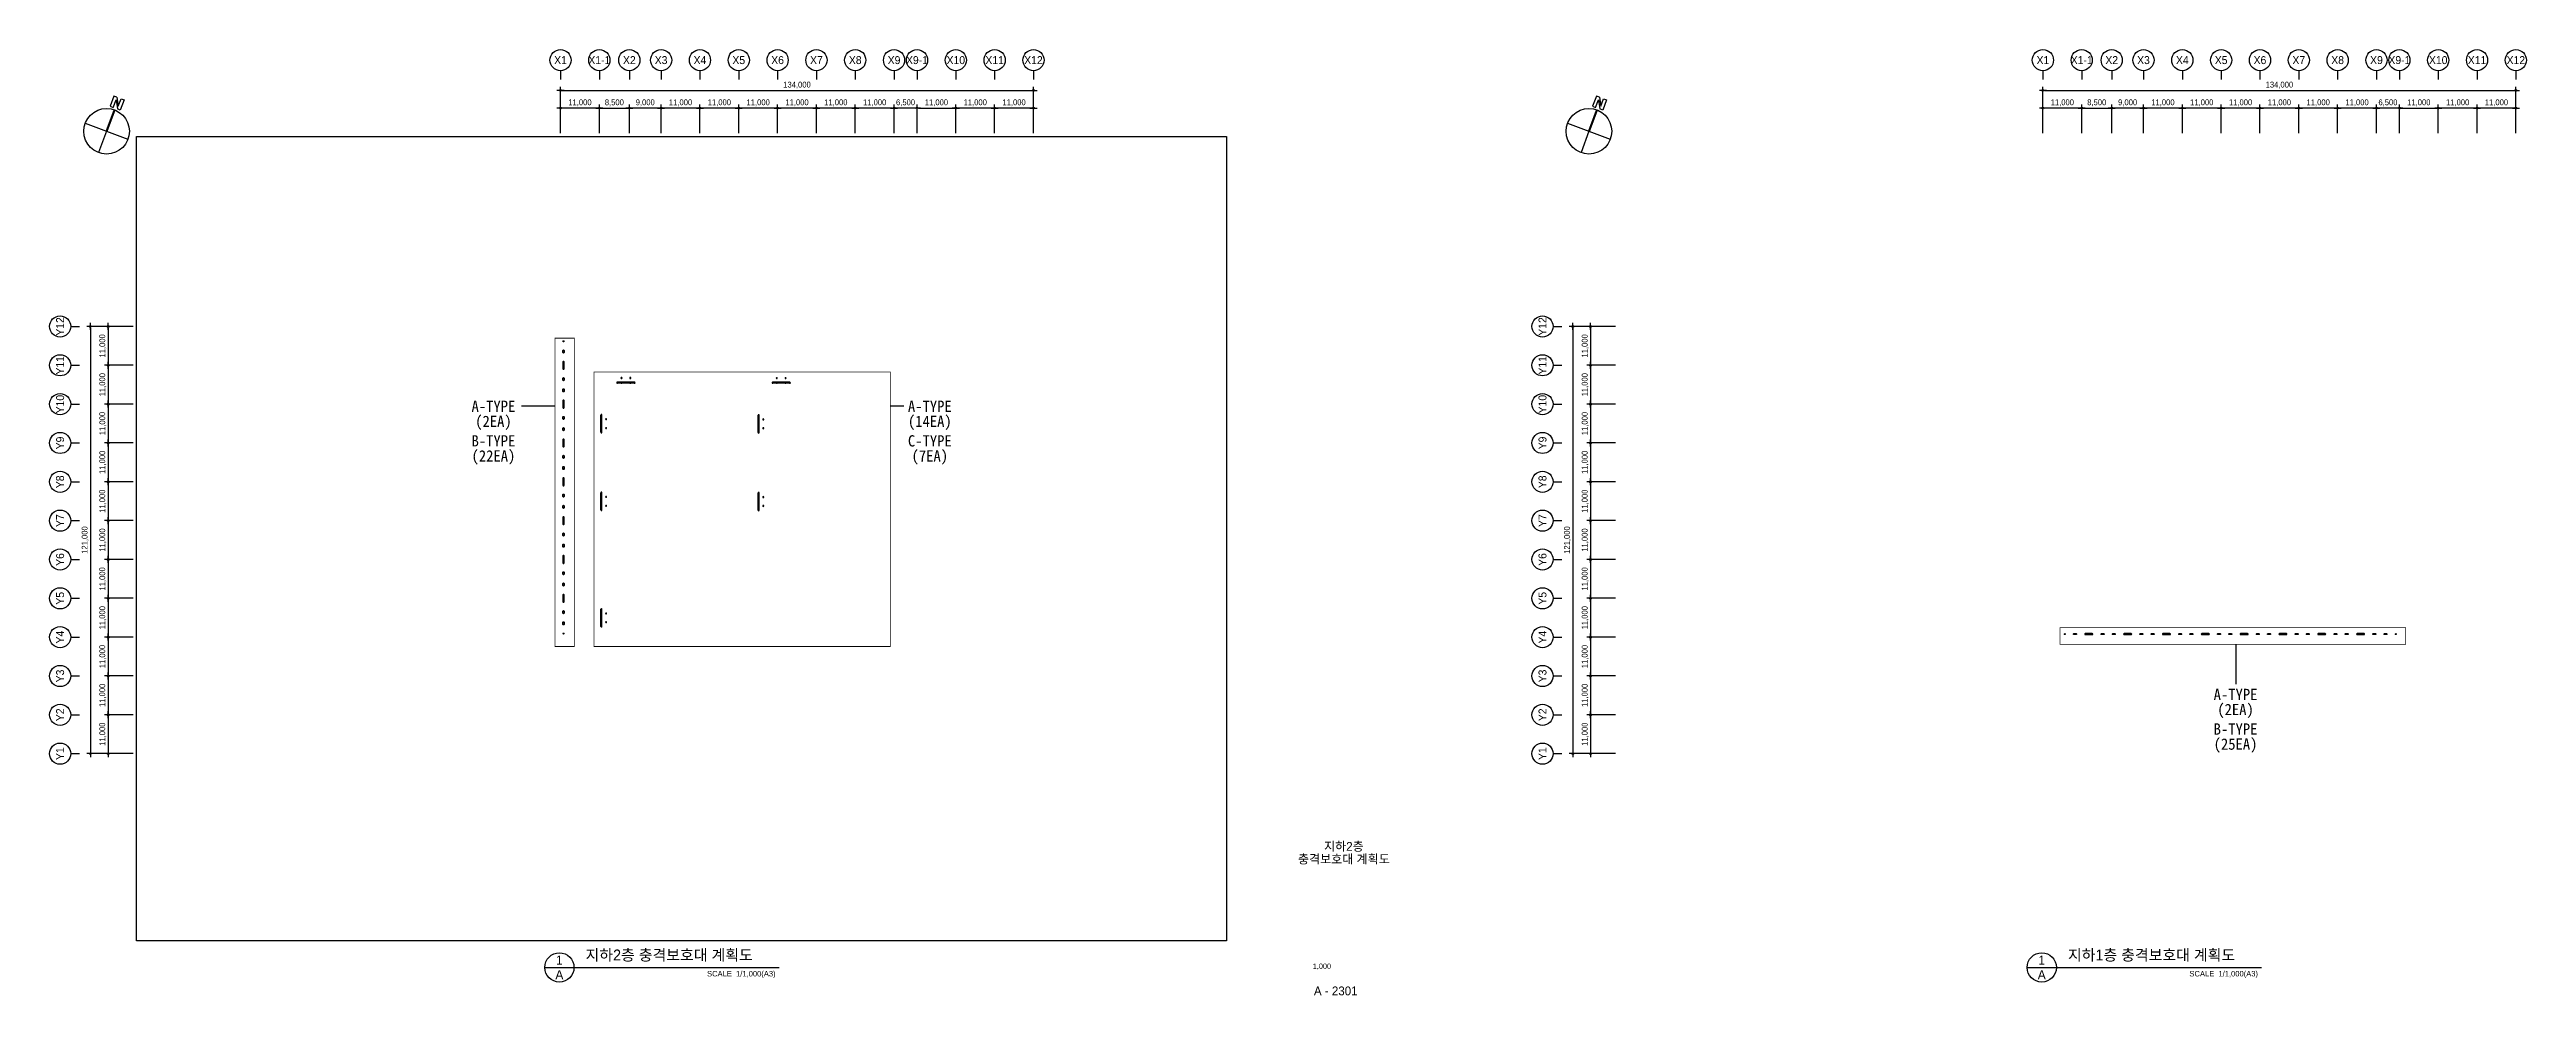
# Model space of a CAD drawing. Header units: millimetres. Extents: x 252735598 to 254973116, y 504272514 to 504550014.
# Drawn here: x 252735598 to 253437374, y 504282078 to 504550014 of the extents above; entities that cross this region are included whole.
import ezdxf
from ezdxf.enums import TextEntityAlignment as Align

# ---------------------------------------------------------------- set-up
doc = ezdxf.new("R2010")
doc.units = ezdxf.units.MM
doc.linetypes.add('HIDD2', pattern=[1.5, 1, -0.5])
for name, color, linetype in [('4A.TEC DIM', 7, 'Continuous'), ('4A.TEC FORM-TEXT', 3, 'Continuous'), ('4A.TEC TEXT', 7, 'Continuous'), ('4A.TEC TEXT 2', 3, 'Continuous'), ('4A.TEC 심볼', 7, 'Continuous'), ('A-LEAD', 7, 'Continuous'), ('ETC', 6, 'Continuous'), ('MK', 3, 'Continuous'), ('TEX', 7, 'Continuous'), ('㈜SE&C 심볼', 7, 'Continuous'), ('볼라드', 8, 'Continuous')]:
    doc.layers.add(name, color=color, linetype=linetype)
doc.styles.add('GHS', font='malgun.ttf')
doc.styles.add('나눔고딕', font='')
doc.styles.add('돋움', font='')
doc.styles.add('울릉도L', font='')
doc.styles.add('울릉도M', font='')
doc.styles.get('나눔고딕').set_extended_font_data('Dotum')
doc.styles.get('돋움').set_extended_font_data('Dotum')
doc.styles.get('울릉도L').set_extended_font_data('Dotum')
doc.styles.get('울릉도M').set_extended_font_data('DotumChe')
doc.dimstyles.new('DIM_600(외부치수)', dxfattribs={"dimscale": 400, "dimtxt": 3.3, "dimasz": 1, "dimexe": 2, "dimexo": 2, "dimgap": 1, "dimtad": 1, "dimdec": 0, "dimdsep": 46, "dimlunit": 6, "dimtxsty": '나눔고딕', "dimblk1": 'DIMDOT', "dimblk2": 'DIMDOT', "dimsah": 1, "dimcen": 2.5, "dimdle": 1.5, "dimclrd": 8, "dimclre": 8, "dimclrt": 3, "dimadec": 0, "dimazin": 0, "dimtfac": 1, "dimtdec": 0, "dimtix": 1, "dimtmove": 2, "dimatfit": 3, "dimldrblk": 'DIMDOT', "dimfxl": 1, "dimtvp": 1, "dimtolj": 1, "dimtzin": 0, "dimarcsym": 0})

msp = doc.modelspace()

# ---------------------------------------------------------------- texts
at = {"layer": '4A.TEC FORM-TEXT', "style": '돋움'}
msp.add_text('A - 2301', height=2500, dxfattribs=at).set_placement((253100011.2, 504282113.5, 3333.3), align=Align.CENTER)
at = {"layer": '4A.TEC TEXT 2', "style": '나눔고딕'}
for s, height, p in [('지하2층', 2500, (253102320, 504323048.1, 3333.3)), ('충격보호대 계획도', 2500, (253102320, 504319444.5, 3333.3)), ('1,000', 1500, (253096091.3, 504289613.4, 3333.3))]:
    msp.add_text(s, height=height, dxfattribs=at).set_placement(p, align=Align.CENTER)
at = {"layer": '4A.TEC TEXT 2', "color": 3, "style": '나눔고딕'}
for s, p in [('1', (252880043.3, 504292084.2, 3333.3)), ('1', (253300043.3, 504292084.2, 3333.3)), ('A', (252880043.3, 504287944.2, 3333.3)), ('A', (253300043.3, 504287944.2, 3333.3))]:
    msp.add_text(s, height=2587.5, dxfattribs=at).set_placement(p, align=Align.MIDDLE)
for s, p in [('지하2층 충격보호대 계획도', (252887472.2, 504291049.2, 3333.3)), ('지하1층 충격보호대 계획도', (253307472.2, 504291049.2, 3333.3))]:
    msp.add_text(s, height=3105, dxfattribs=at).set_placement(p, align=Align.BOTTOM_LEFT)
for p in [(252941313.3, 504286997.8, 3333.3), (253361313.3, 504286997.8, 3333.3)]:
    msp.add_text('SCALE  1/1,000(A3)', height=1552.5, dxfattribs=at).set_placement(p, align=Align.BOTTOM_RIGHT)
at = {"layer": 'TEX', "style": '울릉도M'}
for s, p in [('A-TYPE', (252861368.2, 504448970.7)), ('(2EA)', (252861368.2, 504444709.6)), ('A-TYPE', (252985006.4, 504448970.7)), ('(14EA)', (252985006.4, 504444709.6)), ('B-TYPE', (252861368.2, 504439176.9)), ('(22EA)', (252861368.2, 504434915.8)), ('C-TYPE', (252985006.4, 504439176.9)), ('(7EA)', (252985006.4, 504434915.8)), ('A-TYPE', (253354949.4, 504367341.7)), ('(2EA)', (253354949.4, 504363080.6)), ('B-TYPE', (253354949.4, 504357547.9)), ('(25EA)', (253354949.4, 504353286.9))]:
    msp.add_text(s, height=3200, dxfattribs=at).set_placement(p, align=Align.MIDDLE_CENTER)

# ---------------------------------------------------------------- blocks, each defined once
blk = doc.blocks.new('DIMDOT')
at = {"color": 0}
blk.add_line((-2, 0), (2, 0), dxfattribs=at)
for radius in [0.5, 0.25]:
    blk.add_circle((0, 0), radius, dxfattribs=at)
blk = doc.blocks.new('*D109')
at = {"layer": '4A.TEC DIM', "color": 8, "lineweight": -2, "transparency": 16777216}
for p, q in [((169308, -38163), (169308, -25069)), ((169808, -26069), (302808, -26069)), ((303308, -38163), (303308, -25069))]:
    blk.add_line(p, q, dxfattribs=at)
at = {"layer": 'Defpoints', "color": 0, "transparency": 16777216}
for p in [(303308, -26069), (169308, -39163), (303308, -39163)]:
    blk.add_point(p, dxfattribs=at)
at = {"layer": '4A.TEC DIM', "color": 8, "lineweight": -2, "transparency": 16777216, "xscale": 500, "yscale": 500, "zscale": 500, "rotation": 180}
blk.add_blockref('DIMDOT', (169308, -26069), dxfattribs=at)
at = {"layer": '4A.TEC DIM', "color": 8, "lineweight": -2, "transparency": 16777216, "xscale": 500, "yscale": 500, "zscale": 500}
blk.add_blockref('DIMDOT', (303308, -26069), dxfattribs=at)
at = {"layer": '4A.TEC DIM', "color": 3, "transparency": 16777216, "insert": (236308, -24584), "char_height": 1650, "attachment_point": 5, "style": '나눔고딕'}
blk.add_mtext('\\A1;134,000', dxfattribs=at)
blk = doc.blocks.new('ccs122')
at = {"layer": '4A.TEC 심볼'}
blk.add_line((0, 8), (0, 3), dxfattribs=at)
blk.add_circle((0, 14), 6, dxfattribs=at)
at = {"layer": '4A.TEC TEXT 2', "color": 3, "style": 'GHS'}
blk.add_attdef('NO', text='', height=4.5, dxfattribs=at).set_placement((0, 14), align=Align.MIDDLE_CENTER)
blk = doc.blocks.new('*D110')
at = {"layer": '4A.TEC DIM', "color": 8, "lineweight": -2, "transparency": 16777216}
for p, q in [((292308, -38163), (292308, -30082)), ((302808, -31082), (292808, -31082)), ((303308, -38163), (303308, -30082))]:
    blk.add_line(p, q, dxfattribs=at)
at = {"layer": 'Defpoints', "color": 0, "transparency": 16777216}
for p in [(292308, -31082), (292308, -39163), (303308, -39163)]:
    blk.add_point(p, dxfattribs=at)
at = {"layer": '4A.TEC DIM', "color": 8, "lineweight": -2, "transparency": 16777216, "xscale": 500, "yscale": 500, "zscale": 500, "rotation": 180}
blk.add_blockref('DIMDOT', (292308, -31082), dxfattribs=at)
at = {"layer": '4A.TEC DIM', "color": 8, "lineweight": -2, "transparency": 16777216, "xscale": 500, "yscale": 500, "zscale": 500}
blk.add_blockref('DIMDOT', (303308, -31082), dxfattribs=at)
at = {"layer": '4A.TEC DIM', "color": 3, "transparency": 16777216, "insert": (297808, -29597), "char_height": 1650, "attachment_point": 5, "style": '나눔고딕'}
blk.add_mtext('\\A1;11,000', dxfattribs=at)
blk = doc.blocks.new('*D111')
at = {"layer": '4A.TEC DIM', "color": 8, "lineweight": -2, "transparency": 16777216}
for p, q in [((48195, -136937), (40113, -136937)), ((41113, -137437), (41113, -147437)), ((48195, -147937), (40113, -147937))]:
    blk.add_line(p, q, dxfattribs=at)
at = {"layer": 'Defpoints', "color": 0, "transparency": 16777216}
for p in [(49195, -136937), (41113, -147937), (49195, -147937)]:
    blk.add_point(p, dxfattribs=at)
at = {"layer": '4A.TEC DIM', "color": 8, "lineweight": -2, "transparency": 16777216, "xscale": 500, "yscale": 500, "zscale": 500}
for p, rotation in [((41113, -136937), 90), ((41113, -147937), 270)]:
    blk.add_blockref('DIMDOT', p, dxfattribs=dict(at, rotation=rotation))
at = {"layer": '4A.TEC DIM', "color": 3, "transparency": 16777216, "insert": (39628, -142437), "char_height": 1650, "attachment_point": 5, "rotation": 90, "style": '나눔고딕'}
blk.add_mtext('\\A1;11,000', dxfattribs=at)
blk = doc.blocks.new('*D112')
at = {"layer": '4A.TEC DIM', "color": 8, "lineweight": -2, "transparency": 16777216}
for p, q in [((48195, -92937), (35100, -92937)), ((36100, -93437), (36100, -213437)), ((48195, -213937), (35100, -213937))]:
    blk.add_line(p, q, dxfattribs=at)
at = {"layer": 'Defpoints', "color": 0, "transparency": 16777216}
for p in [(49195, -92937), (36100, -213937), (49195, -213937)]:
    blk.add_point(p, dxfattribs=at)
at = {"layer": '4A.TEC DIM', "color": 8, "lineweight": -2, "transparency": 16777216, "xscale": 500, "yscale": 500, "zscale": 500}
for p, rotation in [((36100, -92937), 90), ((36100, -213937), 270)]:
    blk.add_blockref('DIMDOT', p, dxfattribs=dict(at, rotation=rotation))
at = {"layer": '4A.TEC DIM', "color": 3, "transparency": 16777216, "insert": (34615, -153437), "char_height": 1650, "attachment_point": 5, "rotation": 90, "style": '나눔고딕'}
blk.add_mtext('\\A1;121,000', dxfattribs=at)
blk = doc.blocks.new('*D113')
at = {"layer": '4A.TEC DIM', "color": 8, "lineweight": -2, "transparency": 16777216}
for p, q in [((48195, -202937), (40113, -202937)), ((41113, -203437), (41113, -213437)), ((48195, -213937), (40113, -213937))]:
    blk.add_line(p, q, dxfattribs=at)
at = {"layer": 'Defpoints', "color": 0, "transparency": 16777216}
for p in [(49195, -202937), (41113, -213937), (49195, -213937)]:
    blk.add_point(p, dxfattribs=at)
at = {"layer": '4A.TEC DIM', "color": 8, "lineweight": -2, "transparency": 16777216, "xscale": 500, "yscale": 500, "zscale": 500}
for p, rotation in [((41113, -202937), 90), ((41113, -213937), 270)]:
    blk.add_blockref('DIMDOT', p, dxfattribs=dict(at, rotation=rotation))
at = {"layer": '4A.TEC DIM', "color": 3, "transparency": 16777216, "insert": (39628, -208437), "char_height": 1650, "attachment_point": 5, "rotation": 90, "style": '나눔고딕'}
blk.add_mtext('\\A1;11,000', dxfattribs=at)
blk = doc.blocks.new('*D114')
at = {"layer": '4A.TEC DIM', "color": 8, "lineweight": -2, "transparency": 16777216}
for p, q in [((48195, -191937), (40113, -191937)), ((41113, -192437), (41113, -202437)), ((48195, -202937), (40113, -202937))]:
    blk.add_line(p, q, dxfattribs=at)
at = {"layer": 'Defpoints', "color": 0, "transparency": 16777216}
for p in [(49195, -191937), (41113, -202937), (49195, -202937)]:
    blk.add_point(p, dxfattribs=at)
at = {"layer": '4A.TEC DIM', "color": 8, "lineweight": -2, "transparency": 16777216, "xscale": 500, "yscale": 500, "zscale": 500}
for p, rotation in [((41113, -191937), 90), ((41113, -202937), 270)]:
    blk.add_blockref('DIMDOT', p, dxfattribs=dict(at, rotation=rotation))
at = {"layer": '4A.TEC DIM', "color": 3, "transparency": 16777216, "insert": (39628, -197437), "char_height": 1650, "attachment_point": 5, "rotation": 90, "style": '나눔고딕'}
blk.add_mtext('\\A1;11,000', dxfattribs=at)
blk = doc.blocks.new('*D115')
at = {"layer": '4A.TEC DIM', "color": 8, "lineweight": -2, "transparency": 16777216}
for p, q in [((48195, -180937), (40113, -180937)), ((41113, -181437), (41113, -191437)), ((48195, -191937), (40113, -191937))]:
    blk.add_line(p, q, dxfattribs=at)
at = {"layer": 'Defpoints', "color": 0, "transparency": 16777216}
for p in [(49195, -180937), (41113, -191937), (49195, -191937)]:
    blk.add_point(p, dxfattribs=at)
at = {"layer": '4A.TEC DIM', "color": 8, "lineweight": -2, "transparency": 16777216, "xscale": 500, "yscale": 500, "zscale": 500}
for p, rotation in [((41113, -180937), 90), ((41113, -191937), 270)]:
    blk.add_blockref('DIMDOT', p, dxfattribs=dict(at, rotation=rotation))
at = {"layer": '4A.TEC DIM', "color": 3, "transparency": 16777216, "insert": (39628, -186437), "char_height": 1650, "attachment_point": 5, "rotation": 90, "style": '나눔고딕'}
blk.add_mtext('\\A1;11,000', dxfattribs=at)
blk = doc.blocks.new('*D116')
at = {"layer": '4A.TEC DIM', "color": 8, "lineweight": -2, "transparency": 16777216}
for p, q in [((48195, -169937), (40113, -169937)), ((41113, -170437), (41113, -180437)), ((48195, -180937), (40113, -180937))]:
    blk.add_line(p, q, dxfattribs=at)
at = {"layer": 'Defpoints', "color": 0, "transparency": 16777216}
for p in [(49195, -169937), (41113, -180937), (49195, -180937)]:
    blk.add_point(p, dxfattribs=at)
at = {"layer": '4A.TEC DIM', "color": 8, "lineweight": -2, "transparency": 16777216, "xscale": 500, "yscale": 500, "zscale": 500}
for p, rotation in [((41113, -169937), 90), ((41113, -180937), 270)]:
    blk.add_blockref('DIMDOT', p, dxfattribs=dict(at, rotation=rotation))
at = {"layer": '4A.TEC DIM', "color": 3, "transparency": 16777216, "insert": (39628, -175437), "char_height": 1650, "attachment_point": 5, "rotation": 90, "style": '나눔고딕'}
blk.add_mtext('\\A1;11,000', dxfattribs=at)
blk = doc.blocks.new('*D117')
at = {"layer": '4A.TEC DIM', "color": 8, "lineweight": -2, "transparency": 16777216}
for p, q in [((48195, -158937), (40113, -158937)), ((41113, -159437), (41113, -169437)), ((48195, -169937), (40113, -169937))]:
    blk.add_line(p, q, dxfattribs=at)
at = {"layer": 'Defpoints', "color": 0, "transparency": 16777216}
for p in [(49195, -158937), (41113, -169937), (49195, -169937)]:
    blk.add_point(p, dxfattribs=at)
at = {"layer": '4A.TEC DIM', "color": 8, "lineweight": -2, "transparency": 16777216, "xscale": 500, "yscale": 500, "zscale": 500}
for p, rotation in [((41113, -158937), 90), ((41113, -169937), 270)]:
    blk.add_blockref('DIMDOT', p, dxfattribs=dict(at, rotation=rotation))
at = {"layer": '4A.TEC DIM', "color": 3, "transparency": 16777216, "insert": (39628, -164437), "char_height": 1650, "attachment_point": 5, "rotation": 90, "style": '나눔고딕'}
blk.add_mtext('\\A1;11,000', dxfattribs=at)
blk = doc.blocks.new('*D118')
at = {"layer": '4A.TEC DIM', "color": 8, "lineweight": -2, "transparency": 16777216}
for p, q in [((48195, -147937), (40113, -147937)), ((41113, -148437), (41113, -158437)), ((48195, -158937), (40113, -158937))]:
    blk.add_line(p, q, dxfattribs=at)
at = {"layer": 'Defpoints', "color": 0, "transparency": 16777216}
for p in [(49195, -147937), (41113, -158937), (49195, -158937)]:
    blk.add_point(p, dxfattribs=at)
at = {"layer": '4A.TEC DIM', "color": 8, "lineweight": -2, "transparency": 16777216, "xscale": 500, "yscale": 500, "zscale": 500}
for p, rotation in [((41113, -147937), 90), ((41113, -158937), 270)]:
    blk.add_blockref('DIMDOT', p, dxfattribs=dict(at, rotation=rotation))
at = {"layer": '4A.TEC DIM', "color": 3, "transparency": 16777216, "insert": (39628, -153437), "char_height": 1650, "attachment_point": 5, "rotation": 90, "style": '나눔고딕'}
blk.add_mtext('\\A1;11,000', dxfattribs=at)
blk = doc.blocks.new('*D95')
at = {"layer": '4A.TEC DIM', "color": 8, "lineweight": -2, "transparency": 16777216}
for p, q in [((169308, -38163), (169308, -30082)), ((179808, -31082), (169808, -31082)), ((180308, -38163), (180308, -30082))]:
    blk.add_line(p, q, dxfattribs=at)
at = {"layer": 'Defpoints', "color": 0, "transparency": 16777216}
for p in [(169308, -31082), (169308, -39163), (180308, -39163)]:
    blk.add_point(p, dxfattribs=at)
at = {"layer": '4A.TEC DIM', "color": 8, "lineweight": -2, "transparency": 16777216, "xscale": 500, "yscale": 500, "zscale": 500, "rotation": 180}
blk.add_blockref('DIMDOT', (169308, -31082), dxfattribs=at)
at = {"layer": '4A.TEC DIM', "color": 8, "lineweight": -2, "transparency": 16777216, "xscale": 500, "yscale": 500, "zscale": 500}
blk.add_blockref('DIMDOT', (180308, -31082), dxfattribs=at)
at = {"layer": '4A.TEC DIM', "color": 3, "transparency": 16777216, "insert": (174808, -29597), "char_height": 1650, "attachment_point": 5, "style": '나눔고딕'}
blk.add_mtext('\\A1;11,000', dxfattribs=at)
blk = doc.blocks.new('*D96')
at = {"layer": '4A.TEC DIM', "color": 8, "lineweight": -2, "transparency": 16777216}
for p, q in [((188808, -38163), (188808, -30082)), ((197308, -31082), (189308, -31082)), ((197808, -38163), (197808, -30082))]:
    blk.add_line(p, q, dxfattribs=at)
at = {"layer": 'Defpoints', "color": 0, "transparency": 16777216}
for p in [(188808, -31082), (188808, -39163), (197808, -39163)]:
    blk.add_point(p, dxfattribs=at)
at = {"layer": '4A.TEC DIM', "color": 8, "lineweight": -2, "transparency": 16777216, "xscale": 500, "yscale": 500, "zscale": 500, "rotation": 180}
blk.add_blockref('DIMDOT', (188808, -31082), dxfattribs=at)
at = {"layer": '4A.TEC DIM', "color": 8, "lineweight": -2, "transparency": 16777216, "xscale": 500, "yscale": 500, "zscale": 500}
blk.add_blockref('DIMDOT', (197808, -31082), dxfattribs=at)
at = {"layer": '4A.TEC DIM', "color": 3, "transparency": 16777216, "insert": (193308, -29597), "char_height": 1650, "attachment_point": 5, "style": '나눔고딕'}
blk.add_mtext('\\A1;9,000', dxfattribs=at)
blk = doc.blocks.new('*D97')
at = {"layer": '4A.TEC DIM', "color": 8, "lineweight": -2, "transparency": 16777216}
for p, q in [((197808, -38163), (197808, -30082)), ((208308, -31082), (198308, -31082)), ((208808, -38163), (208808, -30082))]:
    blk.add_line(p, q, dxfattribs=at)
at = {"layer": 'Defpoints', "color": 0, "transparency": 16777216}
for p in [(197808, -31082), (197808, -39163), (208808, -39163)]:
    blk.add_point(p, dxfattribs=at)
at = {"layer": '4A.TEC DIM', "color": 8, "lineweight": -2, "transparency": 16777216, "xscale": 500, "yscale": 500, "zscale": 500, "rotation": 180}
blk.add_blockref('DIMDOT', (197808, -31082), dxfattribs=at)
at = {"layer": '4A.TEC DIM', "color": 8, "lineweight": -2, "transparency": 16777216, "xscale": 500, "yscale": 500, "zscale": 500}
blk.add_blockref('DIMDOT', (208808, -31082), dxfattribs=at)
at = {"layer": '4A.TEC DIM', "color": 3, "transparency": 16777216, "insert": (203308, -29597), "char_height": 1650, "attachment_point": 5, "style": '나눔고딕'}
blk.add_mtext('\\A1;11,000', dxfattribs=at)
blk = doc.blocks.new('*D98')
at = {"layer": '4A.TEC DIM', "color": 8, "lineweight": -2, "transparency": 16777216}
for p, q in [((208808, -38163), (208808, -30082)), ((219308, -31082), (209308, -31082)), ((219808, -38163), (219808, -30082))]:
    blk.add_line(p, q, dxfattribs=at)
at = {"layer": 'Defpoints', "color": 0, "transparency": 16777216}
for p in [(208808, -31082), (208808, -39163), (219808, -39163)]:
    blk.add_point(p, dxfattribs=at)
at = {"layer": '4A.TEC DIM', "color": 8, "lineweight": -2, "transparency": 16777216, "xscale": 500, "yscale": 500, "zscale": 500, "rotation": 180}
blk.add_blockref('DIMDOT', (208808, -31082), dxfattribs=at)
at = {"layer": '4A.TEC DIM', "color": 8, "lineweight": -2, "transparency": 16777216, "xscale": 500, "yscale": 500, "zscale": 500}
blk.add_blockref('DIMDOT', (219808, -31082), dxfattribs=at)
at = {"layer": '4A.TEC DIM', "color": 3, "transparency": 16777216, "insert": (214308, -29597), "char_height": 1650, "attachment_point": 5, "style": '나눔고딕'}
blk.add_mtext('\\A1;11,000', dxfattribs=at)
blk = doc.blocks.new('*D99')
at = {"layer": '4A.TEC DIM', "color": 8, "lineweight": -2, "transparency": 16777216}
for p, q in [((219808, -38163), (219808, -30082)), ((230308, -31082), (220308, -31082)), ((230808, -38163), (230808, -30082))]:
    blk.add_line(p, q, dxfattribs=at)
at = {"layer": 'Defpoints', "color": 0, "transparency": 16777216}
for p in [(219808, -31082), (219808, -39163), (230808, -39163)]:
    blk.add_point(p, dxfattribs=at)
at = {"layer": '4A.TEC DIM', "color": 8, "lineweight": -2, "transparency": 16777216, "xscale": 500, "yscale": 500, "zscale": 500, "rotation": 180}
blk.add_blockref('DIMDOT', (219808, -31082), dxfattribs=at)
at = {"layer": '4A.TEC DIM', "color": 8, "lineweight": -2, "transparency": 16777216, "xscale": 500, "yscale": 500, "zscale": 500}
blk.add_blockref('DIMDOT', (230808, -31082), dxfattribs=at)
at = {"layer": '4A.TEC DIM', "color": 3, "transparency": 16777216, "insert": (225308, -29597), "char_height": 1650, "attachment_point": 5, "style": '나눔고딕'}
blk.add_mtext('\\A1;11,000', dxfattribs=at)
blk = doc.blocks.new('*D100')
at = {"layer": '4A.TEC DIM', "color": 8, "lineweight": -2, "transparency": 16777216}
for p, q in [((230808, -38163), (230808, -30082)), ((241308, -31082), (231308, -31082)), ((241808, -38163), (241808, -30082))]:
    blk.add_line(p, q, dxfattribs=at)
at = {"layer": 'Defpoints', "color": 0, "transparency": 16777216}
for p in [(230808, -31082), (230808, -39163), (241808, -39163)]:
    blk.add_point(p, dxfattribs=at)
at = {"layer": '4A.TEC DIM', "color": 8, "lineweight": -2, "transparency": 16777216, "xscale": 500, "yscale": 500, "zscale": 500, "rotation": 180}
blk.add_blockref('DIMDOT', (230808, -31082), dxfattribs=at)
at = {"layer": '4A.TEC DIM', "color": 8, "lineweight": -2, "transparency": 16777216, "xscale": 500, "yscale": 500, "zscale": 500}
blk.add_blockref('DIMDOT', (241808, -31082), dxfattribs=at)
at = {"layer": '4A.TEC DIM', "color": 3, "transparency": 16777216, "insert": (236308, -29597), "char_height": 1650, "attachment_point": 5, "style": '나눔고딕'}
blk.add_mtext('\\A1;11,000', dxfattribs=at)
blk = doc.blocks.new('*D101')
at = {"layer": '4A.TEC DIM', "color": 8, "lineweight": -2, "transparency": 16777216}
for p, q in [((241808, -38163), (241808, -30082)), ((252308, -31082), (242308, -31082)), ((252808, -38163), (252808, -30082))]:
    blk.add_line(p, q, dxfattribs=at)
at = {"layer": 'Defpoints', "color": 0, "transparency": 16777216}
for p in [(241808, -31082), (241808, -39163), (252808, -39163)]:
    blk.add_point(p, dxfattribs=at)
at = {"layer": '4A.TEC DIM', "color": 8, "lineweight": -2, "transparency": 16777216, "xscale": 500, "yscale": 500, "zscale": 500, "rotation": 180}
blk.add_blockref('DIMDOT', (241808, -31082), dxfattribs=at)
at = {"layer": '4A.TEC DIM', "color": 8, "lineweight": -2, "transparency": 16777216, "xscale": 500, "yscale": 500, "zscale": 500}
blk.add_blockref('DIMDOT', (252808, -31082), dxfattribs=at)
at = {"layer": '4A.TEC DIM', "color": 3, "transparency": 16777216, "insert": (247308, -29597), "char_height": 1650, "attachment_point": 5, "style": '나눔고딕'}
blk.add_mtext('\\A1;11,000', dxfattribs=at)
blk = doc.blocks.new('*D102')
at = {"layer": '4A.TEC DIM', "color": 8, "lineweight": -2, "transparency": 16777216}
for p, q in [((252808, -38163), (252808, -30082)), ((263308, -31082), (253308, -31082)), ((263808, -38163), (263808, -30082))]:
    blk.add_line(p, q, dxfattribs=at)
at = {"layer": 'Defpoints', "color": 0, "transparency": 16777216}
for p in [(252808, -31082), (252808, -39163), (263808, -39163)]:
    blk.add_point(p, dxfattribs=at)
at = {"layer": '4A.TEC DIM', "color": 8, "lineweight": -2, "transparency": 16777216, "xscale": 500, "yscale": 500, "zscale": 500, "rotation": 180}
blk.add_blockref('DIMDOT', (252808, -31082), dxfattribs=at)
at = {"layer": '4A.TEC DIM', "color": 8, "lineweight": -2, "transparency": 16777216, "xscale": 500, "yscale": 500, "zscale": 500}
blk.add_blockref('DIMDOT', (263808, -31082), dxfattribs=at)
at = {"layer": '4A.TEC DIM', "color": 3, "transparency": 16777216, "insert": (258308, -29597), "char_height": 1650, "attachment_point": 5, "style": '나눔고딕'}
blk.add_mtext('\\A1;11,000', dxfattribs=at)
blk = doc.blocks.new('*D103')
at = {"layer": '4A.TEC DIM', "color": 8, "lineweight": -2, "transparency": 16777216}
for p, q in [((263308, -31082), (262808, -31082)), ((263808, -38163), (263808, -30082)), ((270308, -31082), (263808, -31082)), ((270308, -38163), (270308, -30082)), ((270808, -31082), (271308, -31082))]:
    blk.add_line(p, q, dxfattribs=at)
at = {"layer": 'Defpoints', "color": 0, "transparency": 16777216}
for p in [(263808, -31082), (263808, -39163), (270308, -39163)]:
    blk.add_point(p, dxfattribs=at)
at = {"layer": '4A.TEC DIM', "color": 8, "lineweight": -2, "transparency": 16777216, "xscale": 500, "yscale": 500, "zscale": 500}
blk.add_blockref('DIMDOT', (263808, -31082), dxfattribs=at)
at = {"layer": '4A.TEC DIM', "color": 8, "lineweight": -2, "transparency": 16777216, "xscale": 500, "yscale": 500, "zscale": 500, "rotation": 180}
blk.add_blockref('DIMDOT', (270308, -31082), dxfattribs=at)
at = {"layer": '4A.TEC DIM', "color": 3, "transparency": 16777216, "insert": (267058, -29597), "char_height": 1650, "attachment_point": 5, "style": '나눔고딕'}
blk.add_mtext('\\A1;6,500', dxfattribs=at)
blk = doc.blocks.new('*D104')
at = {"layer": '4A.TEC DIM', "color": 8, "lineweight": -2, "transparency": 16777216}
for p, q in [((281308, -38163), (281308, -30082)), ((291808, -31082), (281808, -31082)), ((292308, -38163), (292308, -30082))]:
    blk.add_line(p, q, dxfattribs=at)
at = {"layer": 'Defpoints', "color": 0, "transparency": 16777216}
for p in [(281308, -31082), (281308, -39163), (292308, -39163)]:
    blk.add_point(p, dxfattribs=at)
at = {"layer": '4A.TEC DIM', "color": 8, "lineweight": -2, "transparency": 16777216, "xscale": 500, "yscale": 500, "zscale": 500, "rotation": 180}
blk.add_blockref('DIMDOT', (281308, -31082), dxfattribs=at)
at = {"layer": '4A.TEC DIM', "color": 8, "lineweight": -2, "transparency": 16777216, "xscale": 500, "yscale": 500, "zscale": 500}
blk.add_blockref('DIMDOT', (292308, -31082), dxfattribs=at)
at = {"layer": '4A.TEC DIM', "color": 3, "transparency": 16777216, "insert": (286808, -29597), "char_height": 1650, "attachment_point": 5, "style": '나눔고딕'}
blk.add_mtext('\\A1;11,000', dxfattribs=at)
blk = doc.blocks.new('*D105')
at = {"layer": '4A.TEC DIM', "color": 8, "lineweight": -2, "transparency": 16777216}
for p, q in [((48195, -125937), (40113, -125937)), ((41113, -126437), (41113, -136437)), ((48195, -136937), (40113, -136937))]:
    blk.add_line(p, q, dxfattribs=at)
at = {"layer": 'Defpoints', "color": 0, "transparency": 16777216}
for p in [(49195, -125937), (41113, -136937), (49195, -136937)]:
    blk.add_point(p, dxfattribs=at)
at = {"layer": '4A.TEC DIM', "color": 8, "lineweight": -2, "transparency": 16777216, "xscale": 500, "yscale": 500, "zscale": 500}
for p, rotation in [((41113, -125937), 90), ((41113, -136937), 270)]:
    blk.add_blockref('DIMDOT', p, dxfattribs=dict(at, rotation=rotation))
at = {"layer": '4A.TEC DIM', "color": 3, "transparency": 16777216, "insert": (39628, -131437), "char_height": 1650, "attachment_point": 5, "rotation": 90, "style": '나눔고딕'}
blk.add_mtext('\\A1;11,000', dxfattribs=at)
blk = doc.blocks.new('*D106')
at = {"layer": '4A.TEC DIM', "color": 8, "lineweight": -2, "transparency": 16777216}
for p, q in [((48195, -114937), (40113, -114937)), ((41113, -115437), (41113, -125437)), ((48195, -125937), (40113, -125937))]:
    blk.add_line(p, q, dxfattribs=at)
at = {"layer": 'Defpoints', "color": 0, "transparency": 16777216}
for p in [(49195, -114937), (41113, -125937), (49195, -125937)]:
    blk.add_point(p, dxfattribs=at)
at = {"layer": '4A.TEC DIM', "color": 8, "lineweight": -2, "transparency": 16777216, "xscale": 500, "yscale": 500, "zscale": 500}
for p, rotation in [((41113, -114937), 90), ((41113, -125937), 270)]:
    blk.add_blockref('DIMDOT', p, dxfattribs=dict(at, rotation=rotation))
at = {"layer": '4A.TEC DIM', "color": 3, "transparency": 16777216, "insert": (39628, -120437), "char_height": 1650, "attachment_point": 5, "rotation": 90, "style": '나눔고딕'}
blk.add_mtext('\\A1;11,000', dxfattribs=at)
blk = doc.blocks.new('*D107')
at = {"layer": '4A.TEC DIM', "color": 8, "lineweight": -2, "transparency": 16777216}
for p, q in [((48195, -103937), (40113, -103937)), ((41113, -104437), (41113, -114437)), ((48195, -114937), (40113, -114937))]:
    blk.add_line(p, q, dxfattribs=at)
at = {"layer": 'Defpoints', "color": 0, "transparency": 16777216}
for p in [(49195, -103937), (41113, -114937), (49195, -114937)]:
    blk.add_point(p, dxfattribs=at)
at = {"layer": '4A.TEC DIM', "color": 8, "lineweight": -2, "transparency": 16777216, "xscale": 500, "yscale": 500, "zscale": 500}
for p, rotation in [((41113, -103937), 90), ((41113, -114937), 270)]:
    blk.add_blockref('DIMDOT', p, dxfattribs=dict(at, rotation=rotation))
at = {"layer": '4A.TEC DIM', "color": 3, "transparency": 16777216, "insert": (39628, -109437), "char_height": 1650, "attachment_point": 5, "rotation": 90, "style": '나눔고딕'}
blk.add_mtext('\\A1;11,000', dxfattribs=at)
blk = doc.blocks.new('*D108')
at = {"layer": '4A.TEC DIM', "color": 8, "lineweight": -2, "transparency": 16777216}
for p, q in [((48195, -92937), (40113, -92937)), ((41113, -93437), (41113, -103437)), ((48195, -103937), (40113, -103937))]:
    blk.add_line(p, q, dxfattribs=at)
at = {"layer": 'Defpoints', "color": 0, "transparency": 16777216}
for p in [(49195, -92937), (41113, -103937), (49195, -103937)]:
    blk.add_point(p, dxfattribs=at)
at = {"layer": '4A.TEC DIM', "color": 8, "lineweight": -2, "transparency": 16777216, "xscale": 500, "yscale": 500, "zscale": 500}
for p, rotation in [((41113, -92937), 90), ((41113, -103937), 270)]:
    blk.add_blockref('DIMDOT', p, dxfattribs=dict(at, rotation=rotation))
at = {"layer": '4A.TEC DIM', "color": 3, "transparency": 16777216, "insert": (39628, -98437), "char_height": 1650, "attachment_point": 5, "rotation": 90, "style": '나눔고딕'}
blk.add_mtext('\\A1;11,000', dxfattribs=at)
blk = doc.blocks.new('*D93')
at = {"layer": '4A.TEC DIM', "color": 8, "lineweight": -2, "transparency": 16777216}
for p, q in [((180308, -38163), (180308, -30082)), ((180808, -31082), (188308, -31082)), ((188808, -38163), (188808, -30082))]:
    blk.add_line(p, q, dxfattribs=at)
at = {"layer": 'Defpoints', "color": 0, "transparency": 16777216}
for p in [(188808, -31082), (180308, -39163), (188808, -39163)]:
    blk.add_point(p, dxfattribs=at)
at = {"layer": '4A.TEC DIM', "color": 8, "lineweight": -2, "transparency": 16777216, "xscale": 500, "yscale": 500, "zscale": 500, "rotation": 180}
blk.add_blockref('DIMDOT', (180308, -31082), dxfattribs=at)
at = {"layer": '4A.TEC DIM', "color": 8, "lineweight": -2, "transparency": 16777216, "xscale": 500, "yscale": 500, "zscale": 500}
blk.add_blockref('DIMDOT', (188808, -31082), dxfattribs=at)
at = {"layer": '4A.TEC DIM', "color": 3, "transparency": 16777216, "insert": (184558, -29597), "char_height": 1650, "attachment_point": 5, "style": '나눔고딕'}
blk.add_mtext('\\A1;8,500', dxfattribs=at)
blk = doc.blocks.new('*D94')
at = {"layer": '4A.TEC DIM', "color": 8, "lineweight": -2, "transparency": 16777216}
for p, q in [((270308, -38163), (270308, -30082)), ((270808, -31082), (280808, -31082)), ((281308, -38163), (281308, -30082))]:
    blk.add_line(p, q, dxfattribs=at)
at = {"layer": 'Defpoints', "color": 0, "transparency": 16777216}
for p in [(281308, -31082), (270308, -39163), (281308, -39163)]:
    blk.add_point(p, dxfattribs=at)
at = {"layer": '4A.TEC DIM', "color": 8, "lineweight": -2, "transparency": 16777216, "xscale": 500, "yscale": 500, "zscale": 500, "rotation": 180}
blk.add_blockref('DIMDOT', (270308, -31082), dxfattribs=at)
at = {"layer": '4A.TEC DIM', "color": 8, "lineweight": -2, "transparency": 16777216, "xscale": 500, "yscale": 500, "zscale": 500}
blk.add_blockref('DIMDOT', (281308, -31082), dxfattribs=at)
at = {"layer": '4A.TEC DIM', "color": 3, "transparency": 16777216, "insert": (275808, -29597), "char_height": 1650, "attachment_point": 5, "style": '나눔고딕'}
blk.add_mtext('\\A1;11,000', dxfattribs=at)
blk = doc.blocks.new('dr-sy-018-D-M')
at = {"layer": '4A.TEC 심볼', "color": 0}
for p, q in [((-1, 16.4), (-2.5, 16.4)), ((-2.5, 16.4), (-2.5, 11.4)), ((-1, 16.4), (1, 12.8)), ((-1, 15.1), (1.1, 11.4)), ((-1, 11.4), (-1, 15.1)), ((1, 12.8), (1, 16.4)), ((1, 16.4), (2.5, 16.4)), ((2.5, 16.4), (2.5, 11.4)), ((-2.5, 11.4), (-1, 11.4)), ((2.5, 11.4), (1.1, 11.4)), ((-10.5, 0), (10.5, 0)), ((0, 0), (0, -10.5))]:
    blk.add_line(p, q, dxfattribs=at)
at = {"layer": '4A.TEC 심볼', "color": 0, "const_width": 1}
blk.add_lwpolyline([(0, 10.5), (0, 0)], dxfattribs=at)
at = {"layer": '4A.TEC 심볼', "color": 0}
blk.add_circle((0, 0), 10.5, dxfattribs=at)
blk = doc.blocks.new('A$C2DC91578')
at = {"color": 8}
blk.add_circle((140, 140), 75, dxfattribs=at)
at = {"layer": '볼라드', "color": 2}
blk.add_circle((140, 140), 150, dxfattribs=at)
blk = doc.blocks.new('59asdf')
at = {"color": 8}
for centre in [(1523770, -104704), (1525084, -104704)]:
    blk.add_circle(centre, 75, dxfattribs=at)
at = {"layer": 'ETC', "ltscale": 10}
for p, q in [((1524934, -105904), (1524934, -101004)), ((1525234, -105904), (1525234, -101004))]:
    blk.add_line(p, q, dxfattribs=at)
at = {"layer": 'A-LEAD', "linetype": 'Continuous', "rotation": 89.99999999999997}
for p in [(1523910, -102344), (1523910, -104844), (1525224, -101144), (1525224, -102344), (1525224, -104844), (1525224, -106044)]:
    blk.add_blockref('A$C2DC91578', p, dxfattribs=at)
blk = doc.blocks.new('zw$D452')
at = {"color": 8}
for centre in [(150, 150), (750, 150)]:
    blk.add_circle(centre, 75, dxfattribs=at)
at = {"layer": 'ETC', "ltscale": 10}
for p, q in [((150, 300), (750, 300)), ((750, 0), (150, 0))]:
    blk.add_line(p, q, dxfattribs=at)
at = {"layer": '볼라드', "color": 2}
for centre in [(150, 150), (750, 150)]:
    blk.add_circle(centre, 150, dxfattribs=at)
blk = doc.blocks.new('a7qw7er')
at = {"color": 8}
for centre in [(252928708, 506002159, -432216), (252930708, 506002159, -432216)]:
    blk.add_circle(centre, 75, dxfattribs=at)
at = {"layer": 'ETC', "ltscale": 10}
for p, q in [((252928708, 506002309, -432216), (252930708, 506002309, -432216)), ((252930708, 506002009, -432216), (252928708, 506002009, -432216))]:
    blk.add_line(p, q, dxfattribs=at)
at = {"layer": '볼라드', "color": 2}
for centre in [(252928708, 506002159, -432216), (252930708, 506002159, -432216)]:
    blk.add_circle(centre, 150, dxfattribs=at)
blk = doc.blocks.new('dwgFD3B')
at = {"layer": '4A.TEC 심볼'}
ref = blk.add_blockref('ccs122', (169307.63, -24500.01, 1666.22), dxfattribs=dict(at, xscale=499.9999977496833, yscale=499.9999977496833, zscale=499.9999977496833))
ref.add_attrib('NO', 'X1', dxfattribs={"layer": '0', "color": 3, "height": 2250, "style": '울릉도L'}).set_placement((169304.55, -17491.05, 1666.22), align=Align.MIDDLE_CENTER)
ref = blk.add_blockref('ccs122', (180307.63, -24500.01, 1666.22), dxfattribs=dict(at, xscale=499.9999977496833, yscale=499.9999977496833, zscale=499.9999977496833))
ref.add_attrib('NO', 'X1-1', dxfattribs={"layer": '0', "color": 3, "height": 2250, "style": '울릉도L'}).set_placement((180304.55, -17491.05, 1666.22), align=Align.MIDDLE_CENTER)
ref = blk.add_blockref('ccs122', (188807.63, -24500.01, 1666.22), dxfattribs=dict(at, xscale=499.9999977496833, yscale=499.9999977496833, zscale=499.9999977496833))
ref.add_attrib('NO', 'X2', dxfattribs={"layer": '0', "color": 3, "height": 2250, "style": '울릉도L'}).set_placement((188804.55, -17491.05, 1666.22), align=Align.MIDDLE_CENTER)
ref = blk.add_blockref('ccs122', (197807.63, -24500.01, 1666.22), dxfattribs=dict(at, xscale=499.9999977496833, yscale=499.9999977496833, zscale=499.9999977496833))
ref.add_attrib('NO', 'X3', dxfattribs={"layer": '0', "color": 3, "height": 2250, "style": '울릉도L'}).set_placement((197804.55, -17491.05, 1666.22), align=Align.MIDDLE_CENTER)
ref = blk.add_blockref('ccs122', (208807.63, -24500.01, 1666.22), dxfattribs=dict(at, xscale=499.9999977496833, yscale=499.9999977496833, zscale=499.9999977496833))
ref.add_attrib('NO', 'X4', dxfattribs={"layer": '0', "color": 3, "height": 2250, "style": '울릉도L'}).set_placement((208804.55, -17491.05, 1666.22), align=Align.MIDDLE_CENTER)
ref = blk.add_blockref('ccs122', (219807.63, -24500.01, 1666.22), dxfattribs=dict(at, xscale=499.9999977496833, yscale=499.9999977496833, zscale=499.9999977496833))
ref.add_attrib('NO', 'X5', dxfattribs={"layer": '0', "color": 3, "height": 2250, "style": '울릉도L'}).set_placement((219804.55, -17491.05, 1666.22), align=Align.MIDDLE_CENTER)
ref = blk.add_blockref('ccs122', (230807.63, -24500.01, 1666.22), dxfattribs=dict(at, xscale=499.9999977496833, yscale=499.9999977496833, zscale=499.9999977496833))
ref.add_attrib('NO', 'X6', dxfattribs={"layer": '0', "color": 3, "height": 2250, "style": '울릉도L'}).set_placement((230804.55, -17491.05, 1666.22), align=Align.MIDDLE_CENTER)
ref = blk.add_blockref('ccs122', (241807.63, -24500, 1666.22), dxfattribs=dict(at, xscale=499.9999977496833, yscale=499.9999977496833, zscale=499.9999977496833))
ref.add_attrib('NO', 'X7', dxfattribs={"layer": '0', "color": 3, "height": 2250, "style": '울릉도L'}).set_placement((241804.55, -17491.04, 1666.22), align=Align.MIDDLE_CENTER)
ref = blk.add_blockref('ccs122', (252807.63, -24500, 1666.22), dxfattribs=dict(at, xscale=499.9999977496833, yscale=499.9999977496833, zscale=499.9999977496833))
ref.add_attrib('NO', 'X8', dxfattribs={"layer": '0', "color": 3, "height": 2250, "style": '울릉도L'}).set_placement((252804.55, -17491.05, 1666.22), align=Align.MIDDLE_CENTER)
ref = blk.add_blockref('ccs122', (263807.63, -24500, 1666.22), dxfattribs=dict(at, xscale=499.9999977496833, yscale=499.9999977496833, zscale=499.9999977496833))
ref.add_attrib('NO', 'X9', dxfattribs={"layer": '0', "color": 3, "height": 2250, "style": '울릉도L'}).set_placement((263804.55, -17491.04, 1666.22), align=Align.MIDDLE_CENTER)
ref = blk.add_blockref('ccs122', (270307.63, -24500, 1666.22), dxfattribs=dict(at, xscale=499.9999977496833, yscale=499.9999977496833, zscale=499.9999977496833))
ref.add_attrib('NO', 'X9-1', dxfattribs={"layer": '0', "color": 3, "height": 2250, "style": '울릉도L'}).set_placement((270304.55, -17491.04, 1666.22), align=Align.MIDDLE_CENTER)
ref = blk.add_blockref('ccs122', (281307.63, -24500.01, 1666.22), dxfattribs=dict(at, xscale=499.9999977496833, yscale=499.9999977496833, zscale=499.9999977496833))
ref.add_attrib('NO', 'X10', dxfattribs={"layer": '0', "color": 3, "height": 2250, "style": '울릉도L'}).set_placement((281304.55, -17491.05, 1666.22), align=Align.MIDDLE_CENTER)
ref = blk.add_blockref('ccs122', (292307.63, -24500.01, 1666.22), dxfattribs=dict(at, xscale=499.9999977496833, yscale=499.9999977496833, zscale=499.9999977496833))
ref.add_attrib('NO', 'X11', dxfattribs={"layer": '0', "color": 3, "height": 2250, "style": '울릉도L'}).set_placement((292304.55, -17491.05, 1666.22), align=Align.MIDDLE_CENTER)
ref = blk.add_blockref('ccs122', (303307.63, -24500.01, 1666.22), dxfattribs=dict(at, xscale=499.9999977496833, yscale=499.9999977496833, zscale=499.9999977496833))
ref.add_attrib('NO', 'X12', dxfattribs={"layer": '0', "color": 3, "height": 2250, "style": '울릉도L'}).set_placement((303304.55, -17491.05, 1666.22), align=Align.MIDDLE_CENTER)
ref = blk.add_blockref('ccs122', (34531.36, -92936.83, 1666.22), dxfattribs=dict(at, xscale=499.9999977496833, yscale=499.9999977496833, zscale=499.9999977496833, rotation=90))
ref.add_attrib('NO', 'Y12', dxfattribs={"layer": '0', "color": 3, "height": 2250, "rotation": 90, "style": '울릉도L'}).set_placement((27522.4, -92939.91, 1666.22), align=Align.MIDDLE_CENTER)
ref = blk.add_blockref('ccs122', (34531.36, -103936.83, 1666.22), dxfattribs=dict(at, xscale=499.9999977496833, yscale=499.9999977496833, zscale=499.9999977496833, rotation=90))
ref.add_attrib('NO', 'Y11', dxfattribs={"layer": '0', "color": 3, "height": 2250, "rotation": 90, "style": '울릉도L'}).set_placement((27522.4, -103939.91, 1666.22), align=Align.MIDDLE_CENTER)
ref = blk.add_blockref('ccs122', (34531.36, -114936.83, 1666.22), dxfattribs=dict(at, xscale=499.9999977496833, yscale=499.9999977496833, zscale=499.9999977496833, rotation=90))
ref.add_attrib('NO', 'Y10', dxfattribs={"layer": '0', "color": 3, "height": 2250, "rotation": 90, "style": '울릉도L'}).set_placement((27522.4, -114939.91, 1666.22), align=Align.MIDDLE_CENTER)
ref = blk.add_blockref('ccs122', (34531.36, -125936.83, 1666.22), dxfattribs=dict(at, xscale=499.9999977496833, yscale=499.9999977496833, zscale=499.9999977496833, rotation=90))
ref.add_attrib('NO', 'Y9', dxfattribs={"layer": '0', "color": 3, "height": 2250, "rotation": 90, "style": '울릉도L'}).set_placement((27522.4, -125939.91, 1666.22), align=Align.MIDDLE_CENTER)
ref = blk.add_blockref('ccs122', (34531.36, -136936.83, 1666.22), dxfattribs=dict(at, xscale=499.9999977496833, yscale=499.9999977496833, zscale=499.9999977496833, rotation=90))
ref.add_attrib('NO', 'Y8', dxfattribs={"layer": '0', "color": 3, "height": 2250, "rotation": 90, "style": '울릉도L'}).set_placement((27522.4, -136939.91, 1666.22), align=Align.MIDDLE_CENTER)
ref = blk.add_blockref('ccs122', (34531.36, -147936.83, 1666.22), dxfattribs=dict(at, xscale=499.9999977496833, yscale=499.9999977496833, zscale=499.9999977496833, rotation=90))
ref.add_attrib('NO', 'Y7', dxfattribs={"layer": '0', "color": 3, "height": 2250, "rotation": 90, "style": '울릉도L'}).set_placement((27522.41, -147939.91, 1666.22), align=Align.MIDDLE_CENTER)
ref = blk.add_blockref('ccs122', (34531.36, -158936.83, 1666.22), dxfattribs=dict(at, xscale=499.9999977496833, yscale=499.9999977496833, zscale=499.9999977496833, rotation=90))
ref.add_attrib('NO', 'Y6', dxfattribs={"layer": '0', "color": 3, "height": 2250, "rotation": 90, "style": '울릉도L'}).set_placement((27522.4, -158939.91, 1666.22), align=Align.MIDDLE_CENTER)
ref = blk.add_blockref('ccs122', (34531.36, -169936.83, 1666.22), dxfattribs=dict(at, xscale=499.9999977496833, yscale=499.9999977496833, zscale=499.9999977496833, rotation=90))
ref.add_attrib('NO', 'Y5', dxfattribs={"layer": '0', "color": 3, "height": 2250, "rotation": 90, "style": '울릉도L'}).set_placement((27522.41, -169939.91, 1666.22), align=Align.MIDDLE_CENTER)
ref = blk.add_blockref('ccs122', (34531.36, -180936.83, 1666.22), dxfattribs=dict(at, xscale=499.9999977496833, yscale=499.9999977496833, zscale=499.9999977496833, rotation=90))
ref.add_attrib('NO', 'Y4', dxfattribs={"layer": '0', "color": 3, "height": 2250, "rotation": 90, "style": '울릉도L'}).set_placement((27522.4, -180939.91, 1666.22), align=Align.MIDDLE_CENTER)
ref = blk.add_blockref('ccs122', (34531.36, -191936.83, 1666.22), dxfattribs=dict(at, xscale=499.9999977496833, yscale=499.9999977496833, zscale=499.9999977496833, rotation=90))
ref.add_attrib('NO', 'Y3', dxfattribs={"layer": '0', "color": 3, "height": 2250, "rotation": 90, "style": '울릉도L'}).set_placement((27522.4, -191939.91, 1666.22), align=Align.MIDDLE_CENTER)
ref = blk.add_blockref('ccs122', (34531.36, -202936.83, 1666.22), dxfattribs=dict(at, xscale=499.9999977496833, yscale=499.9999977496833, zscale=499.9999977496833, rotation=90))
ref.add_attrib('NO', 'Y2', dxfattribs={"layer": '0', "color": 3, "height": 2250, "rotation": 90, "style": '울릉도L'}).set_placement((27522.4, -202939.91, 1666.22), align=Align.MIDDLE_CENTER)
ref = blk.add_blockref('ccs122', (34531.36, -213936.83, 1666.22), dxfattribs=dict(at, xscale=499.9999977496833, yscale=499.9999977496833, zscale=499.9999977496833, rotation=90))
ref.add_attrib('NO', 'Y1', dxfattribs={"layer": '0', "color": 3, "height": 2250, "rotation": 90, "style": '울릉도L'}).set_placement((27522.4, -213939.91, 1666.22), align=Align.MIDDLE_CENTER)
at = {"layer": '4A.TEC DIM'}
for base, p1, p2, picture, middle in [((303307.63, -26068.86, 1666.22), (169307.63, -39163.16, 1666.22), (303307.63, -39163.16, 1666.22), '*D109', (236307.63, -24583.79, 1666.22)), ((169307.63, -31081.58, 1666.22), (180307.63, -39163.16, 1666.22), (169307.63, -39163.16, 1666.22), '*D95', (174807.63, -29596.51, 1666.22)), ((188807.63, -31081.58, 1666.22), (197807.63, -39163.16, 1666.22), (188807.63, -39163.16, 1666.22), '*D96', (193307.63, -29596.51, 1666.22)), ((197807.63, -31081.58, 1666.22), (208807.63, -39163.16, 1666.22), (197807.63, -39163.16, 1666.22), '*D97', (203307.63, -29596.51, 1666.22)), ((208807.63, -31081.58, 1666.22), (219807.63, -39163.16, 1666.22), (208807.63, -39163.16, 1666.22), '*D98', (214307.63, -29596.51, 1666.22)), ((219807.63, -31081.58, 1666.22), (230807.63, -39163.16, 1666.22), (219807.63, -39163.16, 1666.22), '*D99', (225307.63, -29596.51, 1666.22)), ((230807.63, -31081.58, 1666.22), (241807.63, -39163.16, 1666.22), (230807.63, -39163.16, 1666.22), '*D100', (236307.63, -29596.51, 1666.22)), ((241807.63, -31081.58, 1666.22), (252807.63, -39163.16, 1666.22), (241807.63, -39163.16, 1666.22), '*D101', (247307.63, -29596.51, 1666.22)), ((252807.63, -31081.58, 1666.22), (263807.63, -39163.16, 1666.22), (252807.63, -39163.16, 1666.22), '*D102', (258307.63, -29596.51, 1666.22)), ((263807.63, -31081.58, 1666.22), (270307.63, -39163.16, 1666.22), (263807.63, -39163.16, 1666.22), '*D103', (267057.63, -29596.51, 1666.22)), ((281307.63, -31081.58, 1666.22), (292307.63, -39163.16, 1666.22), (281307.63, -39163.16, 1666.22), '*D104', (286807.63, -29596.51, 1666.22)), ((292307.63, -31081.58, 1666.22), (303307.63, -39163.16, 1666.22), (292307.63, -39163.16, 1666.22), '*D110', (297807.63, -29596.51, 1666.22))]:
    dim = blk.add_linear_dim(base=base, p1=p1, p2=p2, dimstyle='DIM_600(외부치수)', override={"dimscale": 500, "dimdec": 1, "dimblk1": 'DIMDOT', "dimblk2": 'DIMDOT'}, dxfattribs=at)
    dim.commit()
    dim.dimension.update_dxf_attribs({"geometry": picture, "text_midpoint": middle})
for base, p1, p2, angle, picture, middle in [((188807.63, -31081.58, 1666.22), (180307.63, -39163.16, 1666.22), (188807.63, -39163.16, 1666.22), 180, '*D93', (184557.63, -29596.51, 1666.22)), ((281307.63, -31081.58, 1666.22), (270307.63, -39163.16, 1666.22), (281307.63, -39163.16, 1666.22), 180, '*D94', (275807.63, -29596.51, 1666.22)), ((36100.22, -213936.83, 1666.22), (49194.51, -92936.83, 1666.22), (49194.51, -213936.83, 1666.22), 90, '*D112', (34615.14, -153436.83, 1666.22)), ((41112.94, -103936.83, 1666.22), (49194.51, -92936.83, 1666.22), (49194.51, -103936.83, 1666.22), 90, '*D108', (39627.86, -98436.83, 1666.22)), ((41112.94, -114936.83, 1666.22), (49194.51, -103936.83, 1666.22), (49194.51, -114936.83, 1666.22), 90, '*D107', (39627.86, -109436.83, 1666.22)), ((41112.94, -125936.83, 1666.22), (49194.51, -114936.83, 1666.22), (49194.51, -125936.83, 1666.22), 90, '*D106', (39627.86, -120436.83, 1666.22)), ((41112.94, -136936.83, 1666.22), (49194.51, -125936.83, 1666.22), (49194.51, -136936.83, 1666.22), 90, '*D105', (39627.86, -131436.83, 1666.22)), ((41112.94, -147936.83, 1666.22), (49194.51, -136936.83, 1666.22), (49194.51, -147936.83, 1666.22), 90, '*D111', (39627.86, -142436.83, 1666.22)), ((41112.94, -158936.83, 1666.22), (49194.51, -147936.83, 1666.22), (49194.51, -158936.83, 1666.22), 90, '*D118', (39627.87, -153436.83, 1666.22)), ((41112.94, -169936.83, 1666.22), (49194.51, -158936.83, 1666.22), (49194.51, -169936.83, 1666.22), 90, '*D117', (39627.87, -164436.83, 1666.22)), ((41112.94, -180936.83, 1666.22), (49194.51, -169936.83, 1666.22), (49194.51, -180936.83, 1666.22), 90, '*D116', (39627.87, -175436.83, 1666.22)), ((41112.94, -191936.83, 1666.22), (49194.51, -180936.83, 1666.22), (49194.51, -191936.83, 1666.22), 90, '*D115', (39627.86, -186436.83, 1666.22)), ((41112.93, -202936.83, 1666.22), (49194.51, -191936.83, 1666.22), (49194.51, -202936.83, 1666.22), 90, '*D114', (39627.86, -197436.83, 1666.22)), ((41112.93, -213936.83, 1666.22), (49194.51, -202936.83, 1666.22), (49194.51, -213936.83, 1666.22), 90, '*D113', (39627.86, -208436.83, 1666.22))]:
    dim = blk.add_linear_dim(base=base, p1=p1, p2=p2, angle=angle, dimstyle='DIM_600(외부치수)', override={"dimscale": 500, "dimdec": 1, "dimblk1": 'DIMDOT', "dimblk2": 'DIMDOT'}, dxfattribs=at)
    dim.commit()
    dim.dimension.update_dxf_attribs({"geometry": picture, "text_midpoint": middle})

# ---------------------------------------------------------------- linework, layer by layer
at = {"color": 8}
for centre in [(252881224.2, 504467364.8, -0.4), (252881224.2, 504384577.3, -0.4), (253306574.2, 504384427.3, -0.4), (253400349.2, 504384427.3, -0.4)]:
    msp.add_circle(centre, 75, dxfattribs=at)
at = {"layer": '4A.TEC TEXT', "elevation": -1666.7}
msp.add_lwpolyline([(252760261.1, 504525351), (253069066.5, 504525351), (253069066.5, 504297514.2), (252760261.1, 504297514.2)], close=True, dxfattribs=at)
at = {"layer": '4A.TEC 심볼'}
for p, q in [((252875903.3, 504290014.2, 3333.3), (252942285.3, 504290014.2, 3333.3)), ((253295903.3, 504290014.2, 3333.3), (253362285.3, 504290014.2, 3333.3))]:
    msp.add_line(p, q, dxfattribs=at)
for centre in [(252880043.3, 504290014.2, 3333.3), (253300043.3, 504290014.2, 3333.3)]:
    msp.add_circle(centre, 4140, dxfattribs=at)
at = {"layer": 'MK'}
for p, q in [((252869294, 504449060.3), (252878767.7, 504449060.3)), ((252973843.3, 504449060.3), (252977626.2, 504449060.3))]:
    msp.add_line(p, q, dxfattribs=at)
at = {"layer": 'MK', "color": 6, "linetype": 'HIDD2', "ltscale": 800, "const_width": 200}
for points in [[(252878767.7, 504468255.6), (252884247.7, 504468255.6), (252884247.7, 504380927.2), (252878767.7, 504380927.2)], [(252889860.6, 504380927.2), (252973843.3, 504380927.2), (252973843.3, 504458686.1), (252889860.6, 504458686.1)], [(253403122.7, 504386288.2), (253305231.2, 504386288.2), (253305231.2, 504381502.2), (253403122.7, 504381502.2)]]:
    msp.add_lwpolyline(points, close=True, dxfattribs=at)
at = {"layer": 'MK'}
msp.add_lwpolyline([(253355169.5, 504370285.4), (253355169.5, 504381502.2)], dxfattribs=at)
at = {"layer": '볼라드', "color": 2}
for centre in [(252881224.2, 504467364.8, -0.4), (252881224.2, 504384577.3, -0.4), (253306574.2, 504384427.3, -0.4), (253400349.2, 504384427.3, -0.4)]:
    msp.add_circle(centre, 150, dxfattribs=at)

# ---------------------------------------------------------------- block references
for name, p in [('dwgFD3B', (252711066.5, 504564514.2, 3333.3)), ('dwgFD3B', (253131066.5, 504564514.2, 3333.3)), ('zw$D452', (253308999.2, 504384277.3, -0.4)), ('zw$D452', (253316824.2, 504384277.3, -0.4)), ('zw$D452', (253319999.2, 504384277.3, -0.4)), ('zw$D452', (253327824.2, 504384277.3, -0.4)), ('zw$D452', (253330999.2, 504384277.3, -0.4)), ('zw$D452', (253338824.2, 504384277.3, -0.4)), ('zw$D452', (253341999.2, 504384277.3, -0.4)), ('zw$D452', (253349824.2, 504384277.3, -0.4)), ('zw$D452', (253352999.2, 504384277.3, -0.4)), ('zw$D452', (253360824.2, 504384277.3, -0.4)), ('zw$D452', (253363999.2, 504384277.3, -0.4)), ('zw$D452', (253371824.2, 504384277.3, -0.4)), ('zw$D452', (253374999.2, 504384277.3, -0.4)), ('zw$D452', (253382824.2, 504384277.3, -0.4)), ('zw$D452', (253385999.2, 504384277.3, -0.4)), ('zw$D452', (253393824.2, 504384277.3, -0.4)), ('zw$D452', (253396999.2, 504384277.3, -0.4))]:
    msp.add_blockref(name, p)
at = {"rotation": 270.0000000000001}
for p in [(252881074.2, 504464939.8, -0.4), (252881074.2, 504457114.8, -0.4), (252881074.2, 504453939.8, -0.4), (252881074.2, 504446114.8), (252881074.2, 504442939.8), (252881074.2, 504435114.8), (252881074.2, 504431939.8), (252881074.2, 504424114.8), (252881074.2, 504420939.8), (252881074.2, 504413114.8), (252881074.2, 504409939.8), (252881074.2, 504402114.8), (252881074.2, 504398939.8), (252881074.2, 504391114.8), (252881074.2, 504387939.8)]:
    msp.add_blockref('zw$D452', p, dxfattribs=at)
at = {"xscale": -1}
for p, rotation in [((252795440.1, 505980736.4, -5000.4), 89.99999999999993), ((252839437.5, 505980718.3, -0.4), 90)]:
    msp.add_blockref('59asdf', p, dxfattribs=dict(at, rotation=rotation))
for p in [(254417043.9, 504547492.5), (254461593.9, 504547437.5, -0.4), (254417043.9, 504525492.5), (254461593.9, 504525437.5, -0.4), (254417043.9, 504492493.2)]:
    msp.add_blockref('59asdf', p, dxfattribs=at)
at = {"layer": '4A.TEC TEXT 2', "xscale": -1, "rotation": 270}
for p in [(-253120934.6, 251530869.3, 432215.1), (-253120934.6, 251519869.3, 432215.6), (-253120934.6, 251508869.3, 432215.6), (-253120934.6, 251497869.3, 432215.6), (-253120934.6, 251486869.3, 432215.6), (-253120934.6, 251475869.3, 432215.6), (-253120934.6, 251464869.3, 432215.6)]:
    msp.add_blockref('a7qw7er', p, dxfattribs=at)
at = {"layer": '4A.TEC TEXT 2', "xscale": -1}
for p in [(506243082.2, -1617731.5, 432215.1), (506254082.2, -1617731.5, 432215.1), (506265082.2, -1617731.5, 432215.1), (506276082.2, -1617731.5, 432215.1), (506287082.2, -1617731.5, 432215.1), (506298082.2, -1617731.5, 432215.1), (506309082.2, -1617731.5, 432215.1), (506320082.2, -1617731.5, 432215.1)]:
    msp.add_blockref('a7qw7er', p, dxfattribs=at)
at = {"layer": '㈜SE&C 심볼', "xscale": 614.3458659365483, "yscale": 614.3458659365483, "zscale": 614.3458659365483, "rotation": 339.5087343485739}
for p in [(252751758.7, 504526864.9), (253171758.7, 504526864.9, 5000)]:
    msp.add_blockref('dr-sy-018-D-M', p, dxfattribs=at)

msp.set_redraw_order([(e.dxf.handle, doc.entitydb.next_handle()) for e in msp.query("TEXT MTEXT ATTDEF DIMENSION ARC_DIMENSION")])  # texts and dimensions are drawn at this point

doc.saveas('drawing.dxf')
